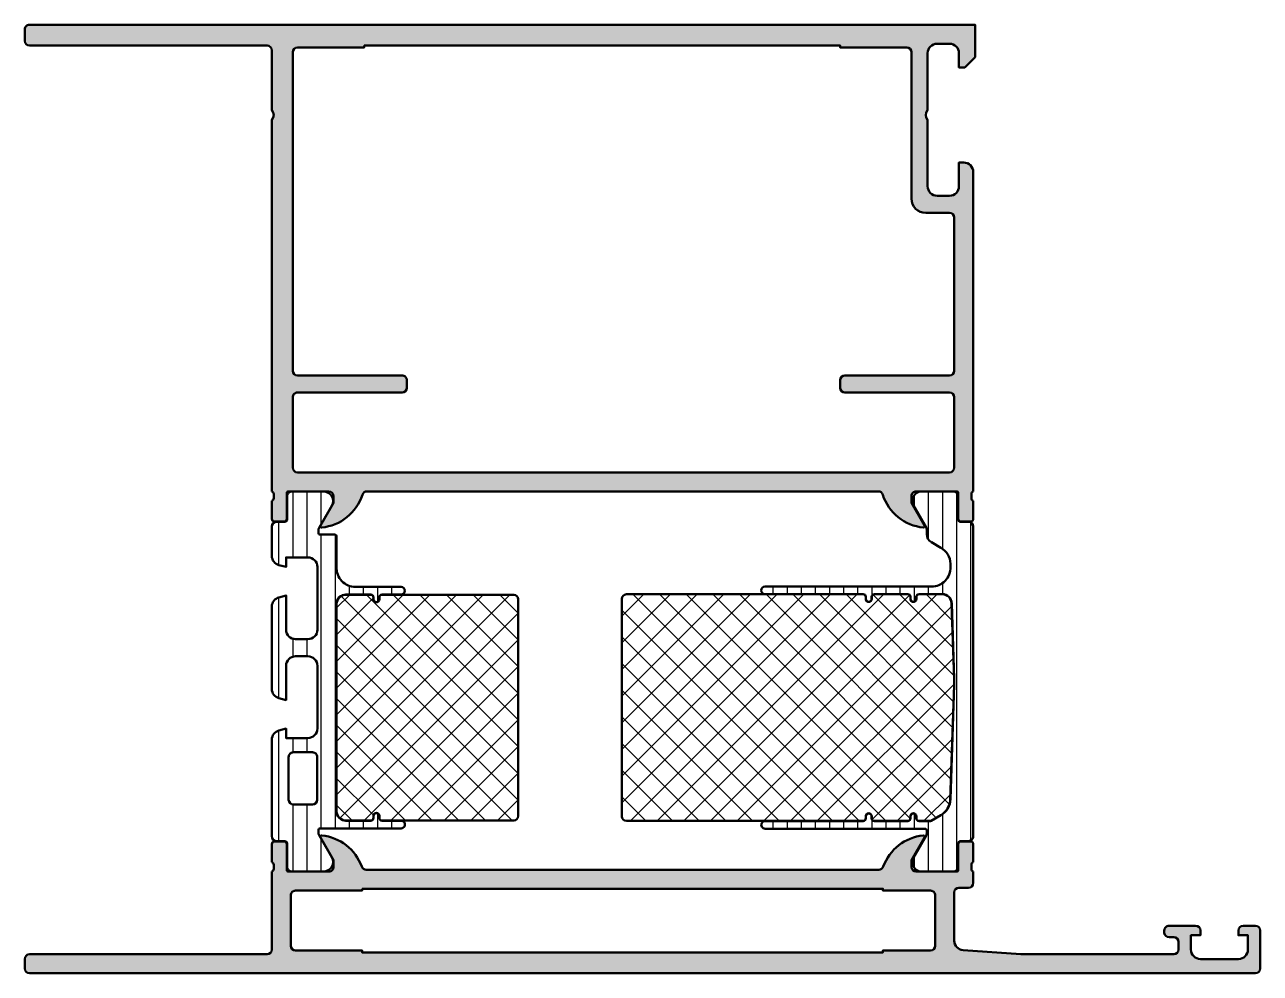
# Model space of a CAD drawing. Extents: x 0 to 130, y 0 to 100.
import ezdxf

# ---------------------------------------------------------------- set-up
doc = ezdxf.new("R2010")
doc.units = 0
for name, color, linetype, lineweight in [('0S-Alu contour', 7, 'Continuous', 50), ('0S-Alu hatch', 252, 'Continuous', 25), ('0S-Plastic contour', 254, 'Continuous', 50), ('0S-Plastic hatch', 253, 'Continuous', 25), ('0S-PT contour', 91, 'Continuous', 50), ('0S-PT hatch', 103, 'Continuous', 25)]:
    doc.layers.add(name, color=color, linetype=linetype, lineweight=lineweight)
pattern_1 = [(90, (0, 0), (-1.4859, 0), [])]
pattern_2 = [(135, (0, 0), (-1.403165018917055, -1.403165018917055), []), (225, (0, 0), (1.403165018917055, -1.403165018917055), [])]

# ---------------------------------------------------------------- blocks, each defined once
blk = doc.blocks.new('438720__6E49AAD1_812F_4431_8032_CE13B08789B0_')
at = {"layer": '0S-Alu hatch'}
h = blk.add_hatch(color=256, dxfattribs=at)
edge = h.paths.add_edge_path()
edge.add_arc((25.5, 97.1), 0.5, 0, 89.99999999999837)
edge.add_line((25.50000000000002, 97.60000000000001), (0.5, 97.60000000000001))
edge.add_ellipse((0.5, 98.10000000000002), major_axis=(-0.5, 0), ratio=1, start_angle=0, end_angle=90, ccw=False)
edge.add_line((0, 98.10000000000002), (0, 99.30000000000003))
edge.add_ellipse((0.4999999999999716, 99.29999999999998), major_axis=(-0.4999999999999716, 0), ratio=1, start_angle=269.9999999999935, end_angle=360, ccw=False)
edge.add_line((0.5000000000000285, 99.79999999999995), (100, 99.8))
edge.add_line((100, 99.8), (100, 96.4))
edge.add_line((100, 96.4), (98.9, 95.29999999999998))
edge.add_line((98.9, 95.29999999999998), (98.3, 95.29999999999998))
edge.add_line((98.3, 95.29999999999998), (98.3, 96.79999999999998))
edge.add_arc((97.3, 96.79999999999998), 1.000000000000003, 0, 90)
edge.add_line((97.3, 97.80000000000001), (96, 97.80000000000001))
edge.add_arc((96, 96.79999999999998), 1, 90, 180)
edge.add_line((95, 96.79999999999998), (95, 90.8))
edge.add_arc((95.525, 90.29999999999998), 0.724999999999999, 136.3971810272967, 223.6028189727033)
edge.add_line((95, 89.8), (95, 82.79999999999998))
edge.add_arc((96, 82.79999999999998), 1, 180, 270)
edge.add_line((96, 81.79999999999998), (97.3, 81.79999999999998))
edge.add_arc((97.3, 82.79999999999998), 1, 270, 360)
edge.add_line((98.3, 82.79999999999998), (98.3, 85.29999999999998))
edge.add_line((98.3, 85.29999999999998), (98.8, 85.29999999999998))
edge.add_ellipse((98.8, 84.29999999999998), major_axis=(-1, 0), ratio=1, start_angle=180, end_angle=270, ccw=False)
edge.add_line((99.8, 84.29999999999998), (99.8, 50.69999999999799))
edge.add_arc((99.87883644654246, 50.43247940800686), 0.2788950563253682, 106.419876419491, 181.1645893740978)
edge.add_line((99.59999900000147, 50.42681100000852), (99.59999900000147, 49.97321700000853))
edge.add_arc((99.87886709564464, 49.96755634053146), 0.2789255417371507, 178.8371299271119, 253.5754054446465)
edge.add_line((99.80000000000148, 49.70001300000852), (99.80000000000148, 47.82000200000001))
edge.add_ellipse((99.50000000000146, 47.82000200000001), major_axis=(-0.3000000000000078, 0), ratio=1, start_angle=90, end_angle=180, ccw=False)
edge.add_line((99.50000000000146, 47.520002), (98.5200256809587, 47.520002))
edge.add_ellipse((98.5200256809587, 47.82000200000001), major_axis=(-0.3000000000000043, 0), ratio=1, start_angle=0, end_angle=89.99999999999733, ccw=False)
edge.add_line((98.22002568095868, 47.820002), (98.22002568095868, 50.57999999999999))
edge.add_arc((98.10002568095764, 50.57999999999999), 0.1200000000010419, 0, 90)
edge.add_line((98.10002568095764, 50.70000000000104), (93.8, 50.70000000000102))
edge.add_arc((93.79999999999998, 50.20000000000102), 0.5, 89.99999999999837, 180)
edge.add_line((93.29999999999998, 50.20000000000102), (93.3, 49.50000000000102))
edge.add_line((93.3, 49.50000000000102), (94.68149545762235, 47.10717967697347))
edge.add_ellipse((94.5618802153517, 47.03811978464934), major_axis=(-0.1381197846482841, 0), ratio=1, start_angle=84.377422449204, end_angle=209.9999999999961, ccw=False)
edge.add_ellipse((95.03822324117381, 51.87660886184879), major_axis=(-4.999999999999929, 0), ratio=1, start_angle=17.74841635606981, end_angle=84.37742244920628, ccw=False)
edge.add_arc((89.80000000000146, 50.20000000000146), 0.4999999999985295, 17.74841635607268, 90.00000000000325)
edge.add_line((89.80000000000145, 50.69999999999999), (36.00000000000001, 50.69999999999978))
edge.add_arc((35.99999999999982, 50.20000000000041), 0.4999999999993677, 89.9999999999772, 162.2515836439081)
edge.add_ellipse((30.76177675882616, 51.87660886184838), major_axis=(-5.000000000000544, 0), ratio=1, start_angle=95.62257755079332, end_angle=162.2515836439298, ccw=False)
edge.add_ellipse((31.23811978464828, 47.0381197846483), major_axis=(-0.1381197846482827, 0), ratio=1, start_angle=-29.99999999999102, end_angle=95.6225775508019, ccw=False)
edge.add_line((31.11850454237762, 47.10717967697243), (32.5, 49.5))
edge.add_line((32.5, 49.5), (32.5, 50.20000000000001))
edge.add_arc((32, 50.2), 0.5, 0, 90)
edge.add_line((32, 50.7), (27.69997431904278, 50.7))
edge.add_arc((27.69997431904278, 50.57999999999999), 0.1199999999999974, 90, 180)
edge.add_line((27.57997431904278, 50.57999999999999), (27.57997431904278, 47.82000200000001))
edge.add_ellipse((27.27997431904277, 47.82000200000001), major_axis=(-0.3000000000000114, 0), ratio=1, start_angle=90, end_angle=180, ccw=False)
edge.add_line((27.27997431904277, 47.520002), (26.3, 47.520002))
edge.add_ellipse((26.3, 47.82000200000001), major_axis=(-0.3000000000000114, 0), ratio=1, start_angle=0, end_angle=90, ccw=False)
edge.add_line((25.99999999999999, 47.82000200000001), (25.99999999999999, 49.70001300000852))
edge.add_arc((25.92113290435682, 49.96755634053145), 0.2789255417371423, 286.4245945553538, 361.1628700728862)
edge.add_line((26.20000099999999, 49.97321700000851), (26.20000099999999, 50.42681100000853))
edge.add_arc((25.92116355345694, 50.43247940800688), 0.2788950563274373, 358.8354106259075, 433.5801235805125)
edge.add_line((25.99999999999996, 50.70000000000001), (26, 89.8))
edge.add_arc((25.47500000000001, 90.29999999999998), 0.7249999999999939, 316.3971810272959, 403.6028189727041)
edge.add_line((26, 90.8), (26, 97.1))
edge = h.paths.add_edge_path()
edge.add_line((35.69999999999999, 97.60000000000001), (35.69999999999999, 97.4))
edge.add_line((35.69999999999999, 97.4), (28.69999999999999, 97.40000000000003))
edge.add_arc((28.69999999999999, 96.90000000000003), 0.5, 90, 180)
edge.add_line((28.19999999999999, 96.90000000000003), (28.19999999999999, 63.4))
edge.add_arc((28.69999999999999, 63.40000000000001), 0.5, 180, 270)
edge.add_line((28.69999999999999, 62.90000000000001), (39.7, 62.89999999999999))
edge.add_ellipse((39.70000000000002, 62.40000000000001), major_axis=(-0.4999999999999858, 0), ratio=1, start_angle=180, end_angle=270.00000000000165, ccw=False)
edge.add_line((40.2, 62.40000000000001), (40.19999999999998, 61.60000000000001))
edge.add_ellipse((39.69999999999999, 61.60000000000001), major_axis=(-0.5, 0), ratio=1, start_angle=90, end_angle=180, ccw=False)
edge.add_line((39.69999999999999, 61.10000000000001), (28.7, 61.10000000000001))
edge.add_arc((28.69999999999999, 60.59999999999999), 0.5000000000000142, 89.99999999999837, 180)
edge.add_line((28.19999999999998, 60.59999999999999), (28.19999999999999, 53.2))
edge.add_arc((28.69999999999999, 53.20000000000001), 0.5, 180, 270)
edge.add_line((28.69999999999999, 52.70000000000001), (97.3, 52.69999999999998))
edge.add_arc((97.3, 53.19999999999997), 0.4999999999999929, 270, 360)
edge.add_line((97.79999999999998, 53.19999999999997), (97.80000000000001, 60.60000000000002))
edge.add_arc((97.3, 60.60000000000001), 0.5, 0, 90)
edge.add_line((97.3, 61.10000000000001), (86.3, 61.1))
edge.add_ellipse((86.3, 61.60000000000001), major_axis=(-0.5000000000000071, 0), ratio=1, start_angle=0, end_angle=90, ccw=False)
edge.add_line((85.80000000000001, 61.60000000000001), (85.8, 62.4))
edge.add_ellipse((86.3, 62.4), major_axis=(-0.5, 0), ratio=1, start_angle=270, end_angle=360, ccw=False)
edge.add_line((86.3, 62.9), (97.30000000000003, 62.9))
edge.add_arc((97.3, 63.39999999999999), 0.4999999999999929, 270.0000000000017, 360)
edge.add_line((97.79999999999998, 63.39999999999999), (97.80000000000001, 79.49999999999999))
edge.add_arc((97.3, 79.49999999999999), 0.5, 0, 90)
edge.add_line((97.3, 79.99999999999999), (94.79999999999998, 80))
edge.add_ellipse((94.80000000000003, 81.5), major_axis=(-1.5, 0), ratio=1, start_angle=0, end_angle=89.99999999999898, ccw=False)
edge.add_line((93.30000000000001, 81.5), (93.30000000000001, 96.90000000000003))
edge.add_arc((92.79999999999998, 96.90000000000003), 0.5000000000000071, 0, 90)
edge.add_line((92.79999999999998, 97.40000000000003), (85.80000000000001, 97.4))
edge.add_line((85.80000000000001, 97.4), (85.8, 97.60000000000001))
edge.add_line((85.8, 97.60000000000001), (35.69999999999999, 97.60000000000001))
at = {"layer": '0S-Alu contour', "color": 7}
for points in [[(0, 98.10000000000002), (0, 99.30000000000003)], [(0.5000000000000285, 99.79999999999995), (100, 99.8), (100, 96.4), (98.9, 95.29999999999998), (98.3, 95.29999999999998), (98.3, 96.79999999999998)], [(25.50000000000002, 97.60000000000001), (0.5, 97.60000000000001)], [(35.69999999999999, 97.60000000000001), (35.69999999999999, 97.4), (28.69999999999999, 97.40000000000003)], [(92.79999999999998, 97.40000000000003), (85.80000000000001, 97.4), (85.8, 97.60000000000001), (35.69999999999999, 97.60000000000001)], [(97.3, 97.80000000000001), (96, 97.80000000000001)], [(26, 90.8), (26, 97.1)], [(28.19999999999999, 96.90000000000003), (28.19999999999999, 63.4)], [(93.30000000000001, 81.5), (93.30000000000001, 96.90000000000003)], [(95, 96.79999999999998), (95, 90.8)], [(25.99999999999996, 50.70000000000001), (26, 89.8)], [(95, 89.8), (95, 82.79999999999998)], [(98.3, 82.79999999999998), (98.3, 85.29999999999998), (98.8, 85.29999999999998)], [(99.8, 84.29999999999998), (99.8, 50.69999999999799)], [(96, 81.79999999999998), (97.3, 81.79999999999998)], [(97.3, 79.99999999999999), (94.79999999999998, 80)], [(97.79999999999998, 63.39999999999999), (97.80000000000001, 79.49999999999999)], [(28.69999999999999, 62.90000000000001), (39.7, 62.89999999999999)], [(86.3, 62.9), (97.30000000000003, 62.9)], [(40.2, 62.40000000000001), (40.19999999999998, 61.60000000000001)], [(85.80000000000001, 61.60000000000001), (85.8, 62.4)], [(28.19999999999998, 60.59999999999999), (28.19999999999999, 53.2)], [(39.69999999999999, 61.10000000000001), (28.7, 61.10000000000001)], [(97.3, 61.10000000000001), (86.3, 61.1)], [(97.79999999999998, 53.19999999999997), (97.80000000000001, 60.60000000000002)], [(28.69999999999999, 52.70000000000001), (97.3, 52.69999999999998)], [(25.99999999999999, 47.82000200000001), (25.99999999999999, 49.70001300000852)], [(26.20000099999999, 49.97321700000851), (26.20000099999999, 50.42681100000853)], [(27.57997431904278, 50.57999999999999), (27.57997431904278, 47.82000200000001)], [(32, 50.7), (27.69997431904278, 50.7)], [(31.11850454237762, 47.10717967697243), (32.5, 49.5), (32.5, 50.20000000000001)], [(89.80000000000145, 50.69999999999999), (36.00000000000001, 50.69999999999978)], [(93.29999999999998, 50.20000000000102), (93.3, 49.50000000000102), (94.68149545762235, 47.10717967697347)], [(98.10002568095764, 50.70000000000104), (93.8, 50.70000000000102)], [(98.22002568095868, 47.820002), (98.22002568095868, 50.57999999999999)], [(99.59999900000147, 50.42681100000852), (99.59999900000147, 49.97321700000853)], [(99.80000000000148, 49.70001300000852), (99.80000000000148, 47.82000200000001)], [(27.27997431904277, 47.520002), (26.3, 47.520002)], [(99.50000000000146, 47.520002), (98.5200256809587, 47.520002)]]:
    blk.add_lwpolyline(points, dxfattribs=at)
at = {"layer": '0S-Alu contour', "color": 7, "extrusion": (0, 0, -1)}
for centre, radius, start, end in [((-0.4999999999999716, 99.29999999999998), 0.4999999999999716, 0, 90.00000000000651), ((-0.5, 98.10000000000002), 0.5, 270, 0), ((-98.8, 84.29999999999998), 1, 90, 180), ((-94.80000000000003, 81.5), 1.5, 270.0000000000011, 0), ((-39.70000000000002, 62.40000000000001), 0.4999999999999858, 89.99999999999837, 180), ((-86.3, 62.4), 0.5, 0, 90), ((-39.69999999999999, 61.60000000000001), 0.5, 180, 270), ((-86.3, 61.60000000000001), 0.5000000000000071, 270, 0), ((-30.76177675882616, 51.87660886184838), 5.000000000000544, 197.7484163560703, 264.3774224492067), ((-95.03822324117381, 51.87660886184879), 4.999999999999929, 275.6225775507937, 342.2515836439302), ((-26.3, 47.82000200000001), 0.3000000000000114, 270, 0), ((-27.27997431904277, 47.82000200000001), 0.3000000000000114, 180, 270), ((-31.23811978464828, 47.0381197846483), 0.1381197846482827, 264.3774224491981, 29.99999999999099), ((-94.5618802153517, 47.03811978464934), 0.1381197846482841, 150.0000000000039, 275.622577550796), ((-98.5200256809587, 47.82000200000001), 0.3000000000000043, 270.0000000000027, 0), ((-99.50000000000146, 47.82000200000001), 0.3000000000000078, 180, 270)]:
    blk.add_arc(centre, radius, start, end, dxfattribs=at)
at = {"layer": '0S-Alu contour', "color": 7}
for centre, radius, start, end in [((25.5, 97.1), 0.5, 0, 89.99999999999837), ((96, 96.79999999999998), 1, 90, 180), ((97.3, 96.79999999999998), 1.000000000000003, 0, 90), ((28.69999999999999, 96.90000000000003), 0.5, 90, 180), ((92.79999999999998, 96.90000000000003), 0.5000000000000071, 0, 90), ((25.47500000000001, 90.29999999999998), 0.7249999999999939, 316.3971810272959, 43.6028189727041), ((95.525, 90.29999999999998), 0.724999999999999, 136.3971810272967, 223.6028189727033), ((96, 82.79999999999998), 1, 180, 270), ((97.3, 82.79999999999998), 1, 270, 0), ((97.3, 79.49999999999999), 0.5, 0, 90), ((28.69999999999999, 63.40000000000001), 0.5, 180, 270), ((97.3, 63.39999999999999), 0.4999999999999929, 270.0000000000017, 0), ((28.69999999999999, 60.59999999999999), 0.5000000000000142, 89.99999999999837, 180), ((97.3, 60.60000000000001), 0.5, 0, 90), ((28.69999999999999, 53.20000000000001), 0.5, 180, 270), ((97.3, 53.19999999999997), 0.4999999999999929, 270, 0), ((25.92116355345694, 50.43247940800688), 0.2788950563274373, 358.8354106259075, 73.58012358051246), ((25.92113290435682, 49.96755634053145), 0.2789255417371423, 286.4245945553538, 1.162870072886224), ((27.69997431904278, 50.57999999999999), 0.1199999999999974, 90, 180), ((32, 50.2), 0.5, 0, 90), ((35.99999999999982, 50.20000000000041), 0.4999999999993677, 89.9999999999772, 162.2515836439081), ((89.80000000000146, 50.20000000000146), 0.4999999999985295, 17.74841635607268, 90.00000000000325), ((93.79999999999998, 50.20000000000102), 0.5, 89.99999999999837, 180), ((98.10002568095764, 50.57999999999999), 0.1200000000010419, 0, 90), ((99.87883644654246, 50.43247940800686), 0.2788950563253682, 106.419876419491, 181.1645893740978), ((99.87886709564464, 49.96755634053146), 0.2789255417371507, 178.8371299271119, 253.5754054446465)]:
    blk.add_arc(centre, radius, start, end, dxfattribs=at)
blk = doc.blocks.new('438260__E62A74D0_E7CB_4DF2_B206_AFF702204DF1_')
at = {"layer": '0S-Alu hatch'}
h = blk.add_hatch(color=256, dxfattribs=at)
edge = h.paths.add_edge_path()
edge.add_ellipse((0.4999999999999716, 1.500000000000044), major_axis=(-0.4999999999999716, 0), ratio=1, start_angle=270.00000000000324, end_angle=360, ccw=False)
edge.add_line((0.4999999999999432, 2.000000000000015), (25.5, 2.000000000000015))
edge.add_arc((25.49999999999999, 2.500000000000023), 0.500000000000008, 270.0000000000017, 360)
edge.add_line((26, 2.500000000000034), (26.00000000000003, 10.70000000000003))
edge.add_arc((25.92116355345698, 10.9675205919931), 0.2788950563273956, 286.4198764194961, 361.1645893741019)
edge.add_line((26.20000099999999, 10.9731889999915), (26.20000099999999, 11.42678299999149))
edge.add_arc((25.92113290435684, 11.43244365946854), 0.278925541737129, 358.8371299271154, 433.5754054446483)
edge.add_line((25.99999999999999, 11.69998699999146), (25.99999999999997, 13.57999800000001))
edge.add_ellipse((26.29999999999997, 13.57999799999999), major_axis=(-0.2999999999999971, 0), ratio=1, start_angle=269.99999999999727, end_angle=360, ccw=False)
edge.add_line((26.29999999999999, 13.87999799999999), (27.27997431904278, 13.87999799999999))
edge.add_ellipse((27.2799743190428, 13.57999799999999), major_axis=(-0.2999999999999989, 0), ratio=1, start_angle=180, end_angle=270.00000000000273, ccw=False)
edge.add_line((27.57997431904279, 13.57999800000001), (27.57997431904279, 10.81999999999998))
edge.add_arc((27.69997431904277, 10.81999999999998), 0.1199999999999761, 180, 269.9999999999932)
edge.add_line((27.69997431904275, 10.7), (31.99999999999997, 10.70000000000001))
edge.add_arc((32, 11.20000000000007), 0.5000000000000551, 269.9999999999968, 360)
edge.add_line((32.50000000000006, 11.20000000000004), (32.50000000000002, 11.9))
edge.add_line((32.50000000000002, 11.9), (31.11850454237765, 14.29282032302756))
edge.add_ellipse((31.23811978464829, 14.3618802153517), major_axis=(-0.1381197846482745, 0), ratio=1, start_angle=-95.62257755079628, end_angle=30.000000000001023, ccw=False)
edge.add_ellipse((30.76177675882624, 9.523391138152375), major_axis=(-4.99999999999979, 0), ratio=1, start_angle=199.9500996320586, end_angle=264.3774224492068, ccw=False)
edge.add_arc((35.93172252059527, 11.40000000000015), 0.5000000000001358, 199.950099632059, 270)
edge.add_line((35.93172252059527, 10.90000000000002), (89.86827747940472, 10.90000000000001))
edge.add_arc((89.86827747940465, 11.39999999999997), 0.4999999999999556, 270.0000000000098, 340.0499003679493)
edge.add_ellipse((95.03822324117374, 9.52339113815216), major_axis=(-5.000000000000032, 0), ratio=1, start_angle=275.62257755079276, end_angle=340.0499003679405, ccw=False)
edge.add_ellipse((94.5618802153517, 14.36188021535171), major_axis=(-0.1381197846482936, 0), ratio=1, start_angle=149.9999999999995, end_angle=275.6225775507955, ccw=False)
edge.add_line((94.68149545762235, 14.29282032302757), (93.3, 11.9))
edge.add_line((93.3, 11.9), (93.3, 11.20000000000002))
edge.add_arc((93.8, 11.20000000000001), 0.5000000000000071, 180, 269.9999999999968)
edge.add_line((93.79999999999998, 10.70000000000001), (98.10002568095724, 10.70000000000001))
edge.add_arc((98.10002568095724, 10.81999999999999), 0.1199999999999779, 270, 360)
edge.add_line((98.2200256809572, 10.81999999999999), (98.2200256809572, 13.57999799999999))
edge.add_ellipse((98.5200256809572, 13.57999799999999), major_axis=(-0.3000000000000043, 0), ratio=1, start_angle=269.99999999999727, end_angle=360, ccw=False)
edge.add_line((98.52002568095722, 13.87999799999999), (99.50000000000001, 13.87999799999999))
edge.add_ellipse((99.49999999999999, 13.57999799999999), major_axis=(-0.3000000000000024, 0), ratio=1, start_angle=180, end_angle=269.99999999999727, ccw=False)
edge.add_line((99.79999999999998, 13.57999799999999), (99.8, 11.69998699999149))
edge.add_arc((99.87886709564316, 11.43244365946854), 0.2789255417371508, 106.4245945553533, 181.1628700728859)
edge.add_line((99.599999, 11.42678299999149), (99.599999, 10.97318899999149))
edge.add_arc((99.87883644654305, 10.9675205919931), 0.2788950563274379, 178.8354106259015, 253.5801235805065)
edge.add_line((99.8, 10.69999999999998), (99.8, 9.500000000000007))
edge.add_ellipse((99.30000000000001, 9.500000000000004), major_axis=(-0.4999999999999894, 0), ratio=1, start_angle=90, end_angle=180, ccw=False)
edge.add_line((99.30000000000001, 9.000000000000014), (98.30000000000001, 9.000000000000014))
edge.add_arc((98.30000000000001, 8.500000000000025), 0.4999999999999894, 90, 180)
edge.add_line((97.80000000000001, 8.500000000000027), (97.80000000000001, 3.4311192034013))
edge.add_arc((98.80000000000003, 3.431119203401302), 1, 180, 265.9143832200247)
edge.add_line((98.7287529500121, 2.433660503570568), (104.8, 2.000000000000001))
edge.add_line((104.8, 2.000000000000001), (120.9, 1.999999999999998))
edge.add_arc((120.9, 2.499999999999998), 0.4999999999999996, 270, 360)
edge.add_line((121.4, 2.499999999999996), (121.4, 3.299999999999998))
edge.add_arc((120.9, 3.299999999999998), 0.5, 0, 90)
edge.add_line((120.9, 3.799999999999998), (120.4, 3.799999999999998))
edge.add_ellipse((120.4, 4.299999999999998), major_axis=(-0.5, 0), ratio=1, start_angle=0, end_angle=90, ccw=False)
edge.add_line((119.9, 4.299999999999999), (119.9, 4.5))
edge.add_ellipse((120.4, 4.500000000000003), major_axis=(-0.4999999999999965, 0), ratio=1, start_angle=269.9999999999984, end_angle=360, ccw=False)
edge.add_line((120.4, 5), (123.2, 4.999999999999999))
edge.add_ellipse((123.2, 4.5), major_axis=(-0.4999999999999992, 0), ratio=1, start_angle=180, end_angle=270, ccw=False)
edge.add_line((123.7, 4.5), (123.7, 3.999999999999999))
edge.add_line((123.7, 3.999999999999999), (122.7, 3.999999999999999))
edge.add_line((122.7, 3.999999999999999), (122.7, 2.499999999999997))
edge.add_arc((123.7, 2.499999999999999), 1, 180, 270)
edge.add_line((123.7, 1.499999999999999), (127.7, 1.499999999999999))
edge.add_arc((127.7, 2.499999999999999), 1, 270, 360)
edge.add_line((128.7, 2.499999999999999), (128.7, 3.999999999999998))
edge.add_line((128.7, 3.999999999999998), (127.7, 3.999999999999999))
edge.add_line((127.7, 3.999999999999999), (127.7, 4.499999999999999))
edge.add_ellipse((128.2, 4.499999999999999), major_axis=(-0.5000000000000018, 0), ratio=1, start_angle=270, end_angle=360, ccw=False)
edge.add_line((128.2, 5), (129.5, 5.000000000000001))
edge.add_ellipse((129.5, 4.499999999999999), major_axis=(-0.5000000000000027, 0), ratio=1, start_angle=180, end_angle=270, ccw=False)
edge.add_line((130, 4.499999999999999), (130, 0.5))
edge.add_ellipse((129.5, 0.5), major_axis=(-0.5, 0), ratio=1, start_angle=90, end_angle=180, ccw=False)
edge.add_line((129.5, 0), (0.5, 1.58e-14))
edge.add_ellipse((0.5, 0.5000000000000169), major_axis=(-0.5000000000000011, 0), ratio=1, start_angle=0, end_angle=90, ccw=False)
edge.add_line((0, 0.5000000000000309), (0, 1.50000000000003))
edge = h.paths.add_edge_path()
edge.add_line((35.5, 8.900000000000013), (35.50000000000003, 8.700000000000014))
edge.add_line((35.50000000000003, 8.700000000000014), (28.49999999999999, 8.700000000000014))
edge.add_arc((28.49999999999997, 8.199999999999992), 0.5000000000000214, 89.99999999999837, 180)
edge.add_line((27.99999999999994, 8.200000000000003), (28, 2.900000000000046))
edge.add_arc((28.50000000000001, 2.90000000000003), 0.5000000000000142, 180, 269.9999999999984)
edge.add_line((28.5, 2.400000000000016), (35.5, 2.400000000000015))
edge.add_line((35.5, 2.400000000000015), (35.5, 2.200000000000016))
edge.add_line((35.5, 2.200000000000016), (90.30000000000001, 2.200000000000016))
edge.add_line((90.30000000000001, 2.200000000000016), (90.29999999999998, 2.400000000000016))
edge.add_line((90.29999999999998, 2.400000000000016), (95.29999999999998, 2.400000000000016))
edge.add_arc((95.29999999999998, 2.900000000000022), 0.5000000000000058, 270, 360)
edge.add_line((95.79999999999998, 2.900000000000019), (95.80000000000001, 8.200000000000014))
edge.add_arc((95.30000000000001, 8.200000000000008), 0.5000000000000071, 0, 90.0000000000016)
edge.add_line((95.29999999999998, 8.700000000000015), (90.29999999999998, 8.700000000000014))
edge.add_line((90.29999999999998, 8.700000000000014), (90.29999999999998, 8.900000000000013))
edge.add_line((90.29999999999998, 8.900000000000013), (35.5, 8.900000000000013))
at = {"layer": '0S-Alu contour', "color": 7}
for points in [[(25.99999999999999, 11.69998699999146), (25.99999999999997, 13.57999800000001)], [(26.29999999999999, 13.87999799999999), (27.27997431904278, 13.87999799999999)], [(27.57997431904279, 13.57999800000001), (27.57997431904279, 10.81999999999998)], [(32.50000000000006, 11.20000000000004), (32.50000000000002, 11.9), (31.11850454237765, 14.29282032302756)], [(94.68149545762235, 14.29282032302757), (93.3, 11.9), (93.3, 11.20000000000002)], [(98.2200256809572, 10.81999999999999), (98.2200256809572, 13.57999799999999)], [(98.52002568095722, 13.87999799999999), (99.50000000000001, 13.87999799999999)], [(99.79999999999998, 13.57999799999999), (99.8, 11.69998699999149)], [(26, 2.500000000000034), (26.00000000000003, 10.70000000000003)], [(26.20000099999999, 10.9731889999915), (26.20000099999999, 11.42678299999149)], [(27.69997431904275, 10.7), (31.99999999999997, 10.70000000000001)], [(35.93172252059527, 10.90000000000002), (89.86827747940472, 10.90000000000001)], [(93.79999999999998, 10.70000000000001), (98.10002568095724, 10.70000000000001)], [(99.599999, 11.42678299999149), (99.599999, 10.97318899999149)], [(99.8, 10.69999999999998), (99.8, 9.500000000000007)], [(27.99999999999994, 8.200000000000003), (28, 2.900000000000046)], [(35.5, 8.900000000000013), (35.50000000000003, 8.700000000000014), (28.49999999999999, 8.700000000000014)], [(95.29999999999998, 8.700000000000015), (90.29999999999998, 8.700000000000014), (90.29999999999998, 8.900000000000013), (35.5, 8.900000000000013)], [(95.79999999999998, 2.900000000000019), (95.80000000000001, 8.200000000000014)], [(97.80000000000001, 8.500000000000027), (97.80000000000001, 3.4311192034013)], [(99.30000000000001, 9.000000000000014), (98.30000000000001, 9.000000000000014)], [(119.9, 4.299999999999999), (119.9, 4.5)], [(120.4, 5), (123.2, 4.999999999999999)], [(123.7, 4.5), (123.7, 3.999999999999999), (122.7, 3.999999999999999), (122.7, 2.499999999999997)], [(128.7, 2.499999999999999), (128.7, 3.999999999999998), (127.7, 3.999999999999999), (127.7, 4.499999999999999)], [(128.2, 5), (129.5, 5.000000000000001)], [(130, 4.499999999999999), (130, 0.5)], [(120.9, 3.799999999999998), (120.4, 3.799999999999998)], [(121.4, 2.499999999999996), (121.4, 3.299999999999998)], [(0, 0.5000000000000309), (0, 1.50000000000003)], [(0.4999999999999432, 2.000000000000015), (25.5, 2.000000000000015)], [(28.5, 2.400000000000016), (35.5, 2.400000000000015), (35.5, 2.200000000000016), (90.30000000000001, 2.200000000000016), (90.29999999999998, 2.400000000000016), (95.29999999999998, 2.400000000000016)], [(98.7287529500121, 2.433660503570568), (104.8, 2.000000000000001), (120.9, 1.999999999999998)], [(123.7, 1.499999999999999), (127.7, 1.499999999999999)], [(129.5, 0), (0.5, 1.58e-14)]]:
    blk.add_lwpolyline(points, dxfattribs=at)
at = {"layer": '0S-Alu contour', "color": 7, "extrusion": (0, 0, -1)}
for centre, radius, start, end in [((-31.23811978464829, 14.3618802153517), 0.1381197846482745, 329.999999999999, 95.6225775507963), ((-30.76177675882624, 9.523391138152375), 4.999999999999791, 95.6225775507932, 160.0499003679414), ((-95.03822324117374, 9.52339113815216), 5.000000000000032, 19.9500996320595, 84.37742244920723), ((-94.5618802153517, 14.36188021535171), 0.1381197846482936, 84.37742244920452, 210.0000000000005), ((-26.29999999999997, 13.57999799999999), 0.2999999999999971, 0, 90.00000000000273), ((-27.2799743190428, 13.57999799999999), 0.2999999999999989, 89.99999999999729, 180), ((-98.5200256809572, 13.57999799999999), 0.3000000000000043, 0, 90.00000000000273), ((-99.49999999999999, 13.57999799999999), 0.3000000000000025, 90.00000000000273, 180), ((-99.30000000000001, 9.500000000000004), 0.4999999999999894, 180, 270), ((-120.4, 4.500000000000003), 0.4999999999999965, 0, 90.0000000000016), ((-120.4, 4.299999999999998), 0.5, 270, 0), ((-123.2, 4.5), 0.4999999999999992, 90, 180), ((-128.2, 4.499999999999999), 0.5000000000000018, 0, 90), ((-129.5, 4.499999999999999), 0.5000000000000027, 90, 180), ((-0.4999999999999716, 1.500000000000044), 0.4999999999999716, 0, 89.99999999999675), ((-0.5, 0.5000000000000169), 0.5000000000000011, 270, 0), ((-129.5, 0.5), 0.5, 180, 270)]:
    blk.add_arc(centre, radius, start, end, dxfattribs=at)
at = {"layer": '0S-Alu contour', "color": 7}
for centre, radius, start, end in [((25.92113290435684, 11.43244365946854), 0.278925541737129, 358.8371299271154, 73.57540544464831), ((25.92116355345698, 10.9675205919931), 0.2788950563273956, 286.4198764194961, 1.164589374101931), ((27.69997431904277, 10.81999999999998), 0.1199999999999761, 180, 269.9999999999932), ((32, 11.20000000000007), 0.5000000000000551, 269.9999999999968, 0), ((35.93172252059527, 11.40000000000015), 0.5000000000001358, 199.950099632059, 270), ((89.86827747940465, 11.39999999999997), 0.4999999999999556, 270.0000000000098, 340.0499003679493), ((93.8, 11.20000000000001), 0.5000000000000071, 180, 269.9999999999968), ((98.10002568095724, 10.81999999999999), 0.1199999999999779, 270, 0), ((99.87883644654305, 10.9675205919931), 0.2788950563274379, 178.8354106259015, 253.5801235805065), ((99.87886709564316, 11.43244365946854), 0.2789255417371508, 106.4245945553533, 181.1628700728859), ((28.49999999999997, 8.199999999999992), 0.5000000000000214, 89.99999999999837, 180), ((95.30000000000001, 8.200000000000008), 0.5000000000000071, 0, 90.0000000000016), ((98.30000000000001, 8.500000000000025), 0.4999999999999894, 90, 180), ((28.50000000000001, 2.90000000000003), 0.5000000000000142, 180, 269.9999999999984), ((95.29999999999998, 2.900000000000022), 0.5000000000000058, 270, 0), ((98.80000000000003, 3.431119203401302), 1, 180, 265.9143832200247), ((120.9, 3.299999999999998), 0.5, 0, 90), ((25.49999999999999, 2.500000000000023), 0.500000000000008, 270.0000000000017, 0), ((120.9, 2.499999999999998), 0.4999999999999996, 270, 0), ((123.7, 2.499999999999999), 1, 180, 270), ((127.7, 2.499999999999999), 1, 270, 0)]:
    blk.add_arc(centre, radius, start, end, dxfattribs=at)
blk = doc.blocks.new('284257__BD6B4431_4747_45FA_B065_72973AF54574___D8678739_141C_4124_A7E1_03363423B06B_')
at = {"layer": '0S-Plastic hatch'}
h = blk.add_hatch(dxfattribs=at)
h.set_pattern_fill('ANSI31', color=256, scale=0.4680000000000001, angle=45, style=0)
h.set_pattern_definition(pattern_1)
edge = h.paths.add_edge_path()
edge.add_line((97.41106247369316, 42.75559952749445), (97.39999999999996, 43.09269102415574))
edge.add_arc((95.4009042560165, 43.03255612258072), 2.000000000000048, 1.722997710510562, 60.00000534461142)
edge.add_line((96.40090409444898, 44.7646070234307), (95.40000008078373, 45.34247909649656))
edge.add_ellipse((95.89999999999998, 46.20850454692146), major_axis=(-0.9999999999999598, 0), ratio=1, start_angle=0, end_angle=60.00000534460838, ccw=False)
edge.add_line((94.9, 46.20850454692147), (94.90000000000387, 46.68130657799197))
edge.add_arc((94.39999999988193, 46.68130657799212), 0.500000000121915, 0, 28.99999999997941)
edge.add_line((94.83730985355837, 46.92371138817424), (93.49999999999999, 49.24000000000012))
edge.add_line((93.49999999999999, 49.24000000000012), (93.49999999999999, 49.8900000000001))
edge.add_ellipse((94.29999999999997, 49.88999999999997), major_axis=(-0.7999999999999972, 0), ratio=1, start_angle=269.9999999999949, end_angle=360, ccw=False)
edge.add_line((94.30000000000005, 50.68999999999997), (97.69000061032914, 50.69000000000002))
edge.add_ellipse((97.69000061032915, 50.19000000000001), major_axis=(-0.5000000000000142, 0), ratio=1, start_angle=179.9920752627074, end_angle=270.00000000000165, ccw=False)
edge.add_line((98.19000060554657, 50.1899308436214), (98.18966867240577, 47.79005722290702))
edge.add_arc((98.48966866953614, 47.79001572907985), 0.2999999999999301, 179.9920752627072, 270.0000000000135)
edge.add_line((98.48966866953621, 47.49001572907993), (99.30000000000005, 47.49001572907991))
edge.add_ellipse((99.30000000000005, 46.99001572907994), major_axis=(-0.4999999999999645, 0), ratio=1, start_angle=180, end_angle=269.9999999999984, ccw=False)
edge.add_line((99.8, 46.99001572907991), (99.8, 14.40998427092))
edge.add_ellipse((99.29999999999998, 14.40998427092007), major_axis=(-0.5000000000000071, 0), ratio=1, start_angle=89.99999999998857, end_angle=180, ccw=False)
edge.add_line((99.29999999999988, 13.90998427092006), (98.48966866953621, 13.90998427092007))
edge.add_arc((98.48966866953624, 13.60998427092018), 0.2999999999998959, 90.00000000000543, 180.0079246230968)
edge.add_line((98.18966867240582, 13.60994277769079), (98.19000060076426, 11.21006915538234))
edge.add_ellipse((97.69000060554674, 11.21000000000005), major_axis=(-0.5000000000000027, 0), ratio=1, start_angle=90.00000000000648, end_angle=180.0079246230509, ccw=False)
edge.add_line((97.69000060554679, 10.71000000000005), (94.30000000000013, 10.70999999999999))
edge.add_ellipse((94.3000000000001, 11.51000000000004), major_axis=(-0.800000000000054, 0), ratio=1, start_angle=0, end_angle=90.00000000000102, ccw=False)
edge.add_line((93.50000000000004, 11.51000000000006), (93.50000000000004, 12.16000000000031))
edge.add_line((93.50000000000004, 12.16000000000031), (94.83730985350952, 14.47628861174149))
edge.add_arc((94.39999999949583, 14.71869342211108), 0.500000000507783, 330.9999999999673, 360)
edge.add_line((94.90000000000362, 14.71869342211082), (94.89999999999996, 15.01000000000016))
edge.add_arc((94.70000000000005, 15.01000000000015), 0.1999999999999247, 0, 90.00000000000406)
edge.add_line((94.70000000000005, 15.21000000000008), (77.90047367433242, 15.21000000000003))
edge.add_ellipse((77.90047367433247, 15.61000000000003), major_axis=(-0.3999999999999986, 0), ratio=1, start_angle=-90.00000000000807, end_angle=89.99999999999193, ccw=False)
edge.add_line((77.90047367433253, 16.01000000000003), (88.20047367433249, 16.0100000000001))
edge.add_arc((88.2004736743325, 16.31000000000009), 0.29999999999999, 269.9999999999973, 360)
edge.add_line((88.5004736743325, 16.31000000000013), (88.5004736743325, 16.51000000000013))
edge.add_ellipse((88.80047367433251, 16.5100000000001), major_axis=(-0.3000000000000114, 0), ratio=1, start_angle=180, end_angle=360, ccw=False)
edge.add_line((89.10047367433252, 16.51000000000006), (89.10047367433246, 16.31000000000021))
edge.add_arc((89.40047367433252, 16.31000000000013), 0.300000000000054, 180, 269.999999999981)
edge.add_line((89.40047367433242, 16.01000000000007), (92.90000068456241, 16.01000000000006))
edge.add_arc((92.90000068456241, 16.30999976147991), 0.299999761479846, 269.9999999999973, 360)
edge.add_line((93.20000044604225, 16.30999976147996), (93.20000044604225, 16.50999976147996))
edge.add_ellipse((93.50000044604226, 16.50999976147992), major_axis=(-0.3000000000000114, 0), ratio=1, start_angle=180, end_angle=360, ccw=False)
edge.add_line((93.80000044604228, 16.50999976147989), (93.80000044604223, 16.30999976148004))
edge.add_arc((94.10000020752211, 16.30999976147997), 0.2999997614798815, 180, 269.9999999999838)
edge.add_line((94.10000020752203, 16.01000000000009), (95.26410161520037, 16.01000000000009))
edge.add_arc((95.2641016152003, 16.20999999963147), 0.1999999996313804, 270.0000000000204, 300.00000000002)
edge.add_line((95.36410161501605, 16.03679491919385), (96.40090409830678, 16.63539298302524))
edge.add_arc((95.4009042637357, 18.36744387718721), 1.999999992277371, 299.9999946553869, 358.2770022894869)
edge.add_line((97.39999999999996, 18.3073089758443), (97.79461942996402, 30.33200236252829))
edge.add_arc((87.79999999999589, 30.65999999999968), 10.00000000000415, 358.1203748410089, 361.879625159001)
edge.add_line((97.79461942996396, 30.9879976374728), (97.53684507864595, 38.92279976374725))
edge.add_arc((96.53738313564946, 38.89000000000007), 1.000000000000094, 1.879625158993783, 89.99999999999675)
edge.add_line((96.53738313564952, 39.89000000000017), (94.09999999999994, 39.89000000000009))
edge.add_arc((94.09999999999997, 39.59000000000012), 0.2999999999999687, 90.00000000000273, 180)
edge.add_line((93.8, 39.59000000000012), (93.8, 39.39000000000009))
edge.add_ellipse((93.50000000000001, 39.39000000000008), major_axis=(-0.2999999999999829, 0), ratio=1, start_angle=0, end_angle=180, ccw=False)
edge.add_line((93.20000000000003, 39.39000000000007), (93.20000000000003, 39.59000000000003))
edge.add_arc((92.90000000000003, 39.59000000000008), 0.29999999999999, 0, 89.99999999999186)
edge.add_line((92.90000000000008, 39.89000000000007), (89.40047367433247, 39.89000000000009))
edge.add_arc((89.40047367433246, 39.5900000000001), 0.29999999999999, 89.99999999999729, 180)
edge.add_line((89.10047367433246, 39.59000000000013), (89.10047367433246, 39.3900000000001))
edge.add_ellipse((88.80047367433247, 39.39000000000009), major_axis=(-0.2999999999999829, 0), ratio=1, start_angle=0, end_angle=180, ccw=False)
edge.add_line((88.5004736743325, 39.39000000000009), (88.5004736743325, 39.59000000000005))
edge.add_arc((88.2004736743325, 39.5900000000001), 0.2999999999999971, 0, 89.99999999999186)
edge.add_line((88.20047367433254, 39.8900000000001), (77.90047367433247, 39.8900000000001))
edge.add_ellipse((77.90047367433245, 40.29000000000009), major_axis=(-0.3999999999999915, 0), ratio=1, start_angle=-89.99999999999591, end_angle=90.00000000000409, ccw=False)
edge.add_line((77.90047367433242, 40.69000000000008), (95.41213858770031, 40.68999999999997))
edge.add_arc((95.4121385877003, 42.69000000000002), 2.000000000000056, 270.0000000000004, 361.8796251589957)
at = {"layer": '0S-Plastic contour', "color": 7}
for points in [[(94.83730985355837, 46.92371138817424), (93.49999999999999, 49.24000000000012), (93.49999999999999, 49.8900000000001)], [(94.30000000000005, 50.68999999999997), (97.69000061032914, 50.69000000000002)], [(98.19000060554657, 50.1899308436214), (98.18966867240577, 47.79005722290702)], [(98.48966866953621, 47.49001572907993), (99.30000000000005, 47.49001572907991)], [(99.8, 46.99001572907991), (99.8, 14.40998427092)], [(94.9, 46.20850454692147), (94.90000000000387, 46.68130657799197)], [(96.40090409444898, 44.7646070234307), (95.40000008078373, 45.34247909649656)], [(97.41106247369316, 42.75559952749445), (97.39999999999996, 43.09269102415574)], [(77.90047367433242, 40.69000000000008), (95.41213858770031, 40.68999999999997)], [(88.20047367433254, 39.8900000000001), (77.90047367433247, 39.8900000000001)], [(88.5004736743325, 39.39000000000009), (88.5004736743325, 39.59000000000005)], [(89.10047367433246, 39.59000000000013), (89.10047367433246, 39.3900000000001)], [(92.90000000000008, 39.89000000000007), (89.40047367433247, 39.89000000000009)], [(93.20000000000003, 39.39000000000007), (93.20000000000003, 39.59000000000003)], [(93.8, 39.59000000000012), (93.8, 39.39000000000009)], [(96.53738313564952, 39.89000000000017), (94.09999999999994, 39.89000000000009)], [(97.79461942996396, 30.9879976374728), (97.53684507864595, 38.92279976374725)], [(97.39999999999996, 18.3073089758443), (97.79461942996402, 30.33200236252829)], [(77.90047367433253, 16.01000000000003), (88.20047367433249, 16.0100000000001)], [(88.5004736743325, 16.31000000000013), (88.5004736743325, 16.51000000000013)], [(89.10047367433252, 16.51000000000006), (89.10047367433246, 16.31000000000021)], [(89.40047367433242, 16.01000000000007), (92.90000068456241, 16.01000000000006)], [(93.20000044604225, 16.30999976147996), (93.20000044604225, 16.50999976147996)], [(93.80000044604228, 16.50999976147989), (93.80000044604223, 16.30999976148004)], [(94.10000020752203, 16.01000000000009), (95.26410161520037, 16.01000000000009)], [(95.36410161501605, 16.03679491919385), (96.40090409830678, 16.63539298302524)], [(94.70000000000005, 15.21000000000008), (77.90047367433242, 15.21000000000003)], [(93.50000000000004, 11.51000000000006), (93.50000000000004, 12.16000000000031), (94.83730985350952, 14.47628861174149)], [(94.90000000000362, 14.71869342211082), (94.89999999999996, 15.01000000000016)], [(98.18966867240582, 13.60994277769079), (98.19000060076426, 11.21006915538234)], [(99.29999999999988, 13.90998427092006), (98.48966866953621, 13.90998427092007)], [(97.69000060554679, 10.71000000000005), (94.30000000000013, 10.70999999999999)]]:
    blk.add_lwpolyline(points, dxfattribs=at)
at = {"layer": '0S-Plastic contour', "color": 7, "extrusion": (0, 0, -1)}
for centre, radius, start, end in [((-94.29999999999997, 49.88999999999997), 0.7999999999999972, 0, 90.00000000000509), ((-97.69000061032915, 50.19000000000001), 0.5000000000000142, 89.99999999999837, 180.0079247372927), ((-99.30000000000005, 46.99001572907994), 0.4999999999999645, 90.0000000000016, 180), ((-95.89999999999998, 46.20850454692146), 0.9999999999999598, 299.9999946553916, 0), ((-77.90047367433245, 40.29000000000009), 0.3999999999999915, 269.9999999999959, 89.99999999999594), ((-88.80047367433247, 39.39000000000009), 0.2999999999999829, 180, 0), ((-93.50000000000001, 39.39000000000008), 0.2999999999999829, 180, 0), ((-77.90047367433247, 15.61000000000003), 0.3999999999999986, 270.0000000000081, 90.00000000000813), ((-88.80047367433251, 16.5100000000001), 0.3000000000000114, 0, 180), ((-93.50000044604226, 16.50999976147992), 0.3000000000000114, 0, 180), ((-99.29999999999998, 14.40998427092007), 0.5000000000000071, 180, 270.0000000000114), ((-94.3000000000001, 11.51000000000004), 0.800000000000054, 269.999999999999, 0), ((-97.69000060554674, 11.21000000000005), 0.5000000000000027, 179.9920753769491, 269.9999999999935)]:
    blk.add_arc(centre, radius, start, end, dxfattribs=at)
at = {"layer": '0S-Plastic contour', "color": 7}
for centre, radius, start, end in [((94.39999999988193, 46.68130657799212), 0.500000000121915, 0, 28.99999999997941), ((98.48966866953614, 47.79001572907985), 0.2999999999999301, 179.9920752627072, 270.0000000000135), ((95.4009042560165, 43.03255612258072), 2.000000000000048, 1.722997710510562, 60.00000534461142), ((95.4121385877003, 42.69000000000002), 2.000000000000056, 270.0000000000004, 1.879625158995722), ((88.2004736743325, 39.5900000000001), 0.2999999999999971, 0, 89.99999999999186), ((89.40047367433246, 39.5900000000001), 0.29999999999999, 89.99999999999729, 180), ((92.90000000000003, 39.59000000000008), 0.29999999999999, 0, 89.99999999999186), ((94.09999999999997, 39.59000000000012), 0.2999999999999687, 90.00000000000273, 180), ((96.53738313564946, 38.89000000000007), 1.000000000000094, 1.879625158993783, 89.99999999999675), ((87.79999999999589, 30.65999999999968), 10.00000000000415, 358.1203748410089, 1.879625159000959), ((95.4009042637357, 18.36744387718721), 1.999999992277371, 299.9999946553869, 358.2770022894869), ((88.2004736743325, 16.31000000000009), 0.29999999999999, 269.9999999999973, 0), ((89.40047367433252, 16.31000000000013), 0.300000000000054, 180, 269.999999999981), ((92.90000068456241, 16.30999976147991), 0.299999761479846, 269.9999999999973, 0), ((94.10000020752211, 16.30999976147997), 0.2999997614798815, 180, 269.9999999999838), ((95.2641016152003, 16.20999999963147), 0.1999999996313804, 270.0000000000204, 300.00000000002), ((94.70000000000005, 15.01000000000015), 0.1999999999999247, 0, 90.00000000000406), ((94.39999999949583, 14.71869342211108), 0.500000000507783, 330.9999999999673, 0), ((98.48966866953624, 13.60998427092018), 0.2999999999998959, 90.00000000000543, 180.0079246230968)]:
    blk.add_arc(centre, radius, start, end, dxfattribs=at)
blk = doc.blocks.new('439530__B38CBA1D_2FDD_4F0C_8E97_18C625E2D673_')
at = {"layer": '0S-PT hatch'}
h = blk.add_hatch(dxfattribs=at)
h.set_pattern_fill('ANSI37', color=256, scale=0.625, angle=90, style=0)
h.set_pattern_definition(pattern_2)
edge = h.paths.add_edge_path()
edge.add_arc((88.2004736743325, 39.5900000000001), 0.279999999999994, 0, 90)
edge.add_line((88.2004736743325, 39.8700000000001), (63.3000004818055, 39.8700000000001))
edge.add_arc((63.3000004818055, 39.39000000000009), 0.480000000000004, 90, 180)
edge.add_line((62.82000048180549, 39.3900000000001), (62.82000048180549, 16.51000000000003))
edge.add_arc((63.3000004818055, 16.51000000000003), 0.480000000000004, 180, 270)
edge.add_line((63.3000004818055, 16.03000000000002), (88.2004736743325, 16.03000000000004))
edge.add_arc((88.2004736743325, 16.31000000000003), 0.2799999999999869, 270, 360)
edge.add_line((88.48047367433252, 16.31000000000013), (88.48047367433252, 16.51000000000013))
edge.add_ellipse((88.80047367433251, 16.51000000000011), major_axis=(-0.3200000000000145, 0), ratio=1, start_angle=180, end_angle=360, ccw=False)
edge.add_line((89.12047367433252, 16.51000000000008), (89.12047367433244, 16.31000000000021))
edge.add_arc((89.40047367433252, 16.31000000000009), 0.2800000000000509, 180, 270)
edge.add_line((89.40047367433252, 16.03000000000004), (92.90000068456241, 16.03000000000003))
edge.add_arc((92.90000068456241, 16.30999976147988), 0.2799997614798464, 270.0000000000029, 360)
edge.add_line((93.18000044604226, 16.30999976147996), (93.18000044604227, 16.50999976147996))
edge.add_ellipse((93.50000044604226, 16.50999976147993), major_axis=(-0.3200000000000145, 0), ratio=1, start_angle=180, end_angle=360, ccw=False)
edge.add_line((93.82000044604229, 16.50999976147991), (93.82000044604223, 16.30999976148003))
edge.add_arc((94.10000020752211, 16.30999976147991), 0.2799997614798855, 180, 269.9999999999971)
edge.add_line((94.10000020752211, 16.03000000000003), (95.2641016152003, 16.03000000000003))
edge.add_arc((95.26410161426708, 16.21000000311385), 0.1800000031138218, 270.0000002970508, 300.000000297073)
edge.add_line((95.35410161663225, 16.05411542820264), (96.39090409992247, 16.65271349203374))
edge.add_arc((95.4009042637357, 18.36744387718722), 1.979999992277371, 299.999994655387, 357.9629583318725)
edge.add_line((97.37965300625511, 18.29706360014646), (97.77463019110408, 30.33265835780323))
edge.add_arc((87.8001017937194, 30.65999998317731), 9.979898260500265, 358.120355769032, 361.8417314755153)
edge.add_line((97.77484461015712, 30.98074136787903), (97.51685583978602, 38.9221437684723))
edge.add_arc((96.53738313564946, 38.89), 0.9800000000001038, 1.879625158997662, 89.99999999999918)
edge.add_line((96.53738313564948, 39.87000000000011), (94.09999999999997, 39.8700000000001))
edge.add_arc((94.09999999999997, 39.59000000000012), 0.2799999999999727, 90, 180)
edge.add_line((93.82, 39.59000000000012), (93.82, 39.39000000000009))
edge.add_ellipse((93.50000000000001, 39.39000000000008), major_axis=(-0.3199999999999861, 0), ratio=1, start_angle=0, end_angle=180, ccw=False)
edge.add_line((93.18000000000004, 39.39000000000007), (93.18000000000004, 39.59000000000004))
edge.add_arc((92.90000000000003, 39.59000000000011), 0.2799999999999869, 0, 90)
edge.add_line((92.90000000000003, 39.8700000000001), (89.40047367433246, 39.8700000000001))
edge.add_arc((89.40047367433246, 39.59000000000011), 0.2799999999999869, 90, 180)
edge.add_line((89.12047367433244, 39.59000000000013), (89.12047367433244, 39.3900000000001))
edge.add_ellipse((88.80047367433247, 39.39000000000009), major_axis=(-0.3199999999999861, 0), ratio=1, start_angle=0, end_angle=180, ccw=False)
edge.add_line((88.48047367433252, 39.39000000000009), (88.48047367433252, 39.59000000000005))
at = {"layer": '0S-PT contour', "color": 7}
for points in [[(62.82000048180549, 39.3900000000001), (62.82000048180549, 16.51000000000003)], [(88.2004736743325, 39.8700000000001), (63.3000004818055, 39.8700000000001)], [(88.48047367433252, 39.39000000000009), (88.48047367433252, 39.59000000000005)], [(89.12047367433244, 39.59000000000013), (89.12047367433244, 39.3900000000001)], [(92.90000000000003, 39.8700000000001), (89.40047367433246, 39.8700000000001)], [(93.18000000000004, 39.39000000000007), (93.18000000000004, 39.59000000000004)], [(93.82, 39.59000000000012), (93.82, 39.39000000000009)], [(96.53738313564948, 39.87000000000011), (94.09999999999997, 39.8700000000001)], [(97.77484461015712, 30.98074136787903), (97.51685583978602, 38.9221437684723)], [(97.37965300625511, 18.29706360014646), (97.77463019110408, 30.33265835780323)], [(63.3000004818055, 16.03000000000002), (88.2004736743325, 16.03000000000004)], [(88.48047367433252, 16.31000000000013), (88.48047367433252, 16.51000000000013)], [(89.12047367433252, 16.51000000000008), (89.12047367433244, 16.31000000000021)], [(89.40047367433252, 16.03000000000004), (92.90000068456241, 16.03000000000003)], [(93.18000044604226, 16.30999976147996), (93.18000044604227, 16.50999976147996)], [(93.82000044604229, 16.50999976147991), (93.82000044604223, 16.30999976148003)], [(94.10000020752211, 16.03000000000003), (95.2641016152003, 16.03000000000003)], [(95.35410161663225, 16.05411542820264), (96.39090409992247, 16.65271349203374)]]:
    blk.add_lwpolyline(points, dxfattribs=at)
for centre, radius, start, end in [((63.3000004818055, 39.39000000000009), 0.480000000000004, 90, 180), ((88.2004736743325, 39.5900000000001), 0.279999999999994, 0, 90), ((89.40047367433246, 39.59000000000011), 0.2799999999999869, 90, 180), ((92.90000000000003, 39.59000000000011), 0.2799999999999869, 0, 90), ((94.09999999999997, 39.59000000000012), 0.2799999999999727, 90, 180), ((96.53738313564946, 38.89), 0.9800000000001038, 1.879625158997662, 89.99999999999918), ((87.8001017937194, 30.65999998317731), 9.979898260500265, 358.120355769032, 1.841731475515297), ((95.4009042637357, 18.36744387718722), 1.979999992277371, 299.999994655387, 357.9629583318725), ((63.3000004818055, 16.51000000000003), 0.480000000000004, 180, 270), ((88.2004736743325, 16.31000000000003), 0.2799999999999869, 270, 0), ((89.40047367433252, 16.31000000000009), 0.2800000000000509, 180, 270), ((92.90000068456241, 16.30999976147988), 0.2799997614798464, 270.0000000000029, 0), ((94.10000020752211, 16.30999976147991), 0.2799997614798855, 180, 269.9999999999971), ((95.26410161426708, 16.21000000311385), 0.1800000031138218, 270.0000002970508, 300.000000297073)]:
    blk.add_arc(centre, radius, start, end, dxfattribs=at)
at = {"layer": '0S-PT contour', "color": 7, "extrusion": (0, 0, -1)}
for centre, radius, start, end in [((-88.80047367433247, 39.39000000000009), 0.3199999999999861, 180, 0), ((-93.50000000000001, 39.39000000000008), 0.3199999999999861, 180, 0), ((-88.80047367433251, 16.51000000000011), 0.3200000000000145, 0, 180), ((-93.50000044604226, 16.50999976147993), 0.3200000000000145, 0, 180)]:
    blk.add_arc(centre, radius, start, end, dxfattribs=at)
blk = doc.blocks.new('284257__1D3D4570_CF95_456E_8992_7035D6761618___D5628C0E_8EA1_4F81_AA98_D1FCAB77C865_')
at = {"layer": '0S-Plastic hatch'}
h = blk.add_hatch(dxfattribs=at)
h.set_pattern_fill('ANSI31', color=256, scale=0.4680000000000001, angle=45, style=0)
h.set_pattern_definition(pattern_1)
edge = h.paths.add_edge_path()
edge.add_line((26.74095921340987, 39.54727696964306), (27.49993901077337, 39.75027989933032))
edge.add_line((27.49993901077337, 39.75027989933032), (27.49993901077366, 36.15027989933746))
edge.add_arc((28.50007618974189, 36.15041708073968), 1.000137188376308, 180.0078588372284, 269.9932336118363)
edge.add_line((28.49995807778888, 35.15027989933763), (29.79996572012496, 35.15027989933763))
edge.add_arc((29.7998556998959, 36.15038915102483), 1.000109257738763, 270.0063030061466, 359.9932598634653)
edge.add_line((30.79996495071461, 36.15027150059711), (30.7999649507145, 42.75027989933049))
edge.add_arc((29.79984730016724, 42.75016224791457), 1.000117657467366, 0.0067401365346983, 89.99369699385863)
edge.add_line((29.79995732132025, 43.75027989933032), (27.49993901077366, 43.75027989933033))
edge.add_line((27.49993901077366, 43.75027989933033), (27.49996189895691, 42.75027989933044))
edge.add_line((27.49996189895691, 42.75027989933044), (26.74095921341015, 42.95322179386157))
edge.add_ellipse((27.00107350509695, 43.91995107328201), major_axis=(-1.001111854104478, 0), ratio=1, start_angle=0.040326431516689354, end_angle=74.9402975235069, ccw=False)
edge.add_line((25.99996189895549, 43.91924646177937), (25.99996189895549, 46.98996489895546))
edge.add_ellipse((26.5, 46.98996489895546), major_axis=(-0.5000381010445097, 0), ratio=1, start_angle=270, end_angle=360, ccw=False)
edge.add_line((26.5, 47.49000299999997), (27.32033267325758, 47.49000299999997))
edge.add_arc((27.32033267325753, 47.79000299999998), 0.3000000000000114, 270.0000000000108, 360)
edge.add_line((27.62033267325754, 47.79000299999998), (27.61999804395126, 50.19000138293622))
edge.add_ellipse((28.11999402139006, 50.19000402256122), major_axis=(-0.499995977445768, 0), ratio=1, start_angle=-90.0003024811964, end_angle=0.0003024817733034979, ccw=False)
edge.add_line((28.11999666101522, 50.69000000000002), (31.43515934783162, 50.69000000000002))
edge.add_ellipse((31.44703679091148, 49.69007053931508), major_axis=(-0.9999999999999012, 0), ratio=1, start_angle=150.0000034006488, end_angle=270.68054336164613, ccw=False)
edge.add_line((32.3130622243721, 49.19007059071591), (30.96698728326969, 46.85860008235883))
edge.add_arc((31.40000000000005, 46.60860010805929), 0.4999999999999749, 150.0000034006565, 180)
edge.add_line((30.90000000000008, 46.60860010805937), (30.90000349767237, 46.34999996007898))
edge.add_arc((31.10000349767219, 46.3499999600787), 0.1999999999998181, 180, 269.9999999999349)
edge.add_line((31.10000349767196, 46.14999996007888), (32.64996189895575, 46.14999996007904))
edge.add_ellipse((32.64996189895574, 45.99999996007904), major_axis=(-0.1499999999999915, 0), ratio=1, start_angle=180, end_angle=269.99999999999454, ccw=False)
edge.add_line((32.79996189895573, 45.99999996007903), (32.7999618989555, 42.72997289329786))
edge.add_arc((34.79836185536665, 42.64998780583801), 2.00000000000001, 177.7079847789673, 269.9999999999988)
edge.add_line((34.79836185536661, 40.649987805838), (39.59995772363342, 40.64998780583755))
edge.add_ellipse((39.59995772363342, 40.24999390935316), major_axis=(-0.3999938964843821, 0), ratio=1, start_angle=90, end_angle=270, ccw=False)
edge.add_line((39.59995772363342, 39.85000001286879), (37.59995467187585, 39.85000001286817))
edge.add_arc((37.59995467187585, 39.55000001286821), 0.2999999999999545, 90, 180)
edge.add_line((37.2999546718759, 39.55000001286821), (37.29995467187578, 39.35000001286566))
edge.add_ellipse((36.9999592495125, 39.35000001286558), major_axis=(-0.2999954223632812, 0), ratio=1, start_angle=0, end_angle=180, ccw=False)
edge.add_line((36.69996382714922, 39.3500000128655), (36.69996382714911, 39.55000001286804))
edge.add_arc((36.39996382714904, 39.55000001286809), 0.3000000000000682, 0, 90)
edge.add_line((36.39996382714904, 39.85000001286816), (33.80000004367017, 39.85000001286907))
edge.add_arc((33.80000004367014, 38.85000001286893), 1.000000000000135, 89.99999999999837, 180)
edge.add_line((32.80000004367, 38.85000001286902), (32.8000000436684, 17.04998780583797))
edge.add_arc((33.80000004366852, 17.04998780583791), 1.000000000000113, 180, 270.0000000000098)
edge.add_line((33.80000004366869, 16.0499878058378), (36.39996382714898, 16.04998780583774))
edge.add_arc((36.39996382714904, 16.34998780583792), 0.3000000000001819, 269.9999999999891, 360)
edge.add_line((36.69996382714922, 16.34998780583792), (36.69996382714911, 16.54998780584041))
edge.add_ellipse((36.99995924951244, 16.54998780584044), major_axis=(-0.2999954223633381, 0), ratio=1, start_angle=180, end_angle=360, ccw=False)
edge.add_line((37.29995467187578, 16.54998780584048), (37.29995467187578, 16.34998780583792))
edge.add_arc((37.59995467187591, 16.34998780583792), 0.300000000000125, 180, 269.9999999999891)
edge.add_line((37.59995467187585, 16.0499878058378), (39.59995772363348, 16.0499878058378))
edge.add_ellipse((39.59995772363345, 15.64999390935343), major_axis=(-0.399993896484375, 0), ratio=1, start_angle=89.99999999999591, end_angle=269.9999999999959, ccw=False)
edge.add_line((39.59995772363342, 15.25000001286905), (31.10000000000004, 15.25000001286894))
edge.add_arc((31.10000000000004, 15.05000001286893), 0.2000000000000046, 90, 180)
edge.add_line((30.90000000000003, 15.0500000128689), (30.90000000000008, 14.7913998919406))
edge.add_arc((31.40000000000004, 14.79139989194068), 0.4999999999999574, 180, 209.9999965993434)
edge.add_line((30.96698728326969, 14.54139991764115), (32.31306222437198, 12.20992940928408))
edge.add_ellipse((31.44703679091139, 11.70992946068495), major_axis=(-0.9999999999998701, 0), ratio=1, start_angle=89.31945663835302, end_angle=209.9999965993502, ccw=False)
edge.add_line((31.4351593478315, 10.71000000000003), (28.11999666101534, 10.71000000000003))
edge.add_ellipse((28.11999402139017, 11.20999597743872), major_axis=(-0.4999959774456543, 0), ratio=1, start_angle=-0.0003024817733034979, end_angle=90.00030248119651, ccw=False)
edge.add_line((27.61999804395149, 11.20999861706371), (27.62033267325765, 13.60999700000001))
edge.add_arc((27.32033267325758, 13.60999699999996), 0.3000000000000682, 0, 90)
edge.add_line((27.32033267325758, 13.90999700000002), (26.50000005859713, 13.90999701287164))
edge.add_ellipse((26.50000005859709, 14.40999701287173), major_axis=(-0.5000000000000906, 0), ratio=1, start_angle=1.2194326814096712e-05, end_angle=90.00000000000318, ccw=False)
edge.add_line((26.00000005859701, 14.40999690624123), (26.00000000994234, 24.58101912852668))
edge.add_ellipse((27.00116168274067, 24.58022913144578), major_axis=(-1.001161984483901, 0), ratio=1, start_angle=285.062799927394, end_angle=359.9547890311816, ccw=False)
edge.add_line((26.74098210159329, 25.54699275546651), (27.49996189895674, 25.74999568515368))
edge.add_line((27.49996189895674, 25.74999568515368), (27.49993901077349, 24.74999568515368))
edge.add_line((27.49993901077349, 24.74999568515368), (29.79995732132025, 24.74999568515379))
edge.add_arc((29.79984730050303, 25.75011028447322), 1.000114605371024, 270.0063030061395, 359.9932598633572)
edge.add_line((30.79996189895397, 25.74999263341634), (30.79996495071473, 32.35029440486361))
edge.add_arc((29.79985569989593, 32.3501767544358), 1.00010925773885, 0.0067401366428458, 89.9936969938615)
edge.add_line((29.79996572012485, 33.35028600612309), (28.49995807778916, 33.35028600612308))
edge.add_arc((28.50007618974206, 32.35014882472086), 1.000137188376476, 90.00676638815717, 179.9921411627716)
edge.add_line((27.49993901077366, 32.35028600612331), (27.49993901077332, 28.75029213900062))
edge.add_line((27.49993901077332, 28.75029213900062), (26.74098210159386, 28.95322179386158))
edge.add_ellipse((27.00110710594783, 29.91999088750824), major_axis=(-1.001153084358503, 0), ratio=1, start_angle=0.040326431516689354, end_angle=74.940297523521, ccw=False)
edge.add_line((25.99995426956255, 29.9192862469864), (25.99995426956261, 38.58127355167418))
edge.add_ellipse((27.00114681860393, 38.58048353022949), major_axis=(-1.001192860736501, 0), ratio=1, start_angle=285.06279992739553, end_angle=359.95478903119766, ccw=False)
edge = h.paths.add_edge_path()
edge.add_arc((30.26817536364919, 22.75472401122474), 0.4999999999999432, 0, 90.00000000000651)
edge.add_line((30.26817536364914, 23.25472401122469), (28.26817476833733, 23.25472401122469))
edge.add_arc((28.26817476833732, 22.75472401122469), 0.5000000000000071, 89.99999999999837, 180.0000430627042)
edge.add_line((27.76817476833745, 22.75472363546082), (27.76817852597654, 18.25472363546093))
edge.add_arc((28.26817852597637, 18.25472401122478), 0.4999999999999706, 180.0000430542398, 269.9999999999935)
edge.add_line((28.26817852597631, 17.75472401122481), (30.26817536364914, 17.75472401122481))
edge.add_arc((30.26817536364914, 18.2547240112248), 0.4999999999999965, 270, 360)
edge.add_line((30.76817536364913, 18.25472401122481), (30.76817536364913, 22.75472401122481))
at = {"layer": '0S-Alu contour', "color": 7}
for points in [[(27.76817476833745, 22.75472363546082), (27.76817852597654, 18.25472363546093)], [(30.26817536364914, 23.25472401122469), (28.26817476833733, 23.25472401122469)], [(30.76817536364913, 18.25472401122481), (30.76817536364913, 22.75472401122481)], [(28.26817852597631, 17.75472401122481), (30.26817536364914, 17.75472401122481)]]:
    blk.add_lwpolyline(points, dxfattribs=at)
for centre, radius, start, end in [((28.26817476833732, 22.75472401122469), 0.5000000000000071, 89.99999999999837, 180.0000430627042), ((30.26817536364919, 22.75472401122474), 0.4999999999999432, 0, 90.00000000000651), ((28.26817852597637, 18.25472401122478), 0.4999999999999706, 180.0000430542398, 269.9999999999935), ((30.26817536364914, 18.2547240112248), 0.4999999999999965, 270, 0)]:
    blk.add_arc(centre, radius, start, end, dxfattribs=at)
at = {"layer": '0S-Plastic contour', "color": 7}
for points in [[(27.62033267325754, 47.79000299999998), (27.61999804395126, 50.19000138293622)], [(28.11999666101522, 50.69000000000002), (31.43515934783162, 50.69000000000002)], [(32.3130622243721, 49.19007059071591), (30.96698728326969, 46.85860008235883)], [(25.99996189895549, 43.91924646177937), (25.99996189895549, 46.98996489895546)], [(26.5, 47.49000299999997), (27.32033267325758, 47.49000299999997)], [(30.90000000000008, 46.60860010805937), (30.90000349767237, 46.34999996007898)], [(31.10000349767196, 46.14999996007888), (32.64996189895575, 46.14999996007904)], [(32.79996189895573, 45.99999996007903), (32.7999618989555, 42.72997289329786)], [(29.79995732132025, 43.75027989933032), (27.49993901077366, 43.75027989933033), (27.49996189895691, 42.75027989933044), (26.74095921341015, 42.95322179386157)], [(30.79996495071461, 36.15027150059711), (30.7999649507145, 42.75027989933049)], [(34.79836185536661, 40.649987805838), (39.59995772363342, 40.64998780583755)], [(26.74095921340987, 39.54727696964306), (27.49993901077337, 39.75027989933032), (27.49993901077366, 36.15027989933746)], [(36.39996382714904, 39.85000001286816), (33.80000004367017, 39.85000001286907)], [(36.69996382714922, 39.3500000128655), (36.69996382714911, 39.55000001286804)], [(37.2999546718759, 39.55000001286821), (37.29995467187578, 39.35000001286566)], [(39.59995772363342, 39.85000001286879), (37.59995467187585, 39.85000001286817)], [(25.99995426956255, 29.9192862469864), (25.99995426956261, 38.58127355167418)], [(32.80000004367, 38.85000001286902), (32.8000000436684, 17.04998780583797)], [(28.49995807778888, 35.15027989933763), (29.79996572012496, 35.15027989933763)], [(29.79996572012485, 33.35028600612309), (28.49995807778916, 33.35028600612308)], [(27.49993901077366, 32.35028600612331), (27.49993901077332, 28.75029213900062), (26.74098210159386, 28.95322179386158)], [(30.79996189895397, 25.74999263341634), (30.79996495071473, 32.35029440486361)], [(26.74098210159329, 25.54699275546651), (27.49996189895674, 25.74999568515368), (27.49993901077349, 24.74999568515368), (29.79995732132025, 24.74999568515379)], [(26.00000005859701, 14.40999690624123), (26.00000000994234, 24.58101912852668)], [(33.80000004366869, 16.0499878058378), (36.39996382714898, 16.04998780583774)], [(36.69996382714922, 16.34998780583792), (36.69996382714911, 16.54998780584041)], [(37.29995467187578, 16.54998780584048), (37.29995467187578, 16.34998780583792)], [(37.59995467187585, 16.0499878058378), (39.59995772363348, 16.0499878058378)], [(30.90000000000003, 15.0500000128689), (30.90000000000008, 14.7913998919406)], [(30.96698728326969, 14.54139991764115), (32.31306222437198, 12.20992940928408)], [(39.59995772363342, 15.25000001286905), (31.10000000000004, 15.25000001286894)], [(27.32033267325758, 13.90999700000002), (26.50000005859713, 13.90999701287164)], [(27.61999804395149, 11.20999861706371), (27.62033267325765, 13.60999700000001)], [(31.4351593478315, 10.71000000000003), (28.11999666101534, 10.71000000000003)]]:
    blk.add_lwpolyline(points, dxfattribs=at)
at = {"layer": '0S-Plastic contour', "color": 7, "extrusion": (0, 0, -1)}
for centre, radius, start, end in [((-28.11999402139006, 50.19000402256122), 0.499995977445768, 359.9996975182267, 90.00030248119644), ((-31.44703679091148, 49.69007053931508), 0.9999999999999012, 89.31945663835387, 209.9999965993513), ((-26.5, 46.98996489895546), 0.5000381010445097, 0, 90), ((-32.64996189895574, 45.99999996007904), 0.1499999999999915, 90.00000000000543, 180), ((-27.00107350509695, 43.91995107328201), 1.001111854104478, 285.0597024764931, 359.9596735684833), ((-39.59995772363342, 40.24999390935316), 0.3999938964843821, 90, 270), ((-27.00114681860393, 38.58048353022949), 1.001192860736501, 0.0452109688023067, 74.93720007260444), ((-36.9999592495125, 39.35000001286558), 0.2999954223632812, 180, 0), ((-27.00110710594783, 29.91999088750824), 1.001153084358503, 285.059702476479, 359.9596735684833), ((-27.00116168274067, 24.58022913144578), 1.001161984483901, 0.0452109688184296, 74.93720007260602), ((-36.99995924951244, 16.54998780584044), 0.2999954223633381, 0, 180), ((-39.59995772363345, 15.64999390935343), 0.399993896484375, 90.00000000000406, 270.0000000000041), ((-26.50000005859709, 14.40999701287173), 0.5000000000000906, 269.9999999999968, 359.9999878056732), ((-31.44703679091139, 11.70992946068495), 0.9999999999998701, 150.0000034006498, 270.680543361647), ((-28.11999402139017, 11.20999597743872), 0.4999959774456543, 269.9996975188035, 0.0003024817733149)]:
    blk.add_arc(centre, radius, start, end, dxfattribs=at)
at = {"layer": '0S-Plastic contour', "color": 7}
for centre, radius, start, end in [((27.32033267325753, 47.79000299999998), 0.3000000000000114, 270.0000000000108, 0), ((31.40000000000005, 46.60860010805929), 0.4999999999999749, 150.0000034006565, 180), ((31.10000349767219, 46.3499999600787), 0.1999999999998181, 180, 269.9999999999349), ((29.79984730016724, 42.75016224791457), 1.000117657467366, 0.0067401365346983, 89.99369699385863), ((34.79836185536665, 42.64998780583801), 2.00000000000001, 177.7079847789673, 269.9999999999988), ((33.80000004367014, 38.85000001286893), 1.000000000000135, 89.99999999999837, 180), ((36.39996382714904, 39.55000001286809), 0.3000000000000682, 0, 90), ((37.59995467187585, 39.55000001286821), 0.2999999999999545, 90, 180), ((28.50007618974189, 36.15041708073968), 1.000137188376308, 180.0078588372284, 269.9932336118363), ((29.7998556998959, 36.15038915102483), 1.000109257738763, 270.0063030061466, 359.9932598634653), ((28.50007618974206, 32.35014882472086), 1.000137188376476, 90.00676638815717, 179.9921411627716), ((29.79985569989593, 32.3501767544358), 1.00010925773885, 0.0067401366428458, 89.9936969938615), ((29.79984730050303, 25.75011028447322), 1.000114605371024, 270.0063030061395, 359.9932598633572), ((33.80000004366852, 17.04998780583791), 1.000000000000113, 180, 270.0000000000098), ((36.39996382714904, 16.34998780583792), 0.3000000000001819, 269.9999999999891, 0), ((37.59995467187591, 16.34998780583792), 0.300000000000125, 180, 269.9999999999891), ((31.10000000000004, 15.05000001286893), 0.2000000000000046, 90, 180), ((31.40000000000004, 14.79139989194068), 0.4999999999999574, 180, 209.9999965993434), ((27.32033267325758, 13.60999699999996), 0.3000000000000682, 0, 90)]:
    blk.add_arc(centre, radius, start, end, dxfattribs=at)
blk = doc.blocks.new('439530__512216C9_43C4_42B9_AD31_D220AEE03FC8_')
at = {"layer": '0S-PT hatch'}
h = blk.add_hatch(dxfattribs=at)
h.set_pattern_fill('ANSI37', color=256, scale=0.625, angle=90, style=0)
h.set_pattern_definition(pattern_2)
edge = h.paths.add_edge_path()
edge.add_arc((51.45052518759517, 39.3500015624749), 0.4800228521313963, 0.0026162529254536, 89.99727241991839)
edge.add_line((51.45054803920451, 39.83002441406237), (37.59997370056456, 39.83002441406236))
edge.add_arc((37.59997370056449, 39.55002441406235), 0.2800000000000082, 89.99999999998546, 180)
edge.add_line((37.31997370056447, 39.55002441406241), (37.31997370056449, 39.35002441406236))
edge.add_ellipse((36.99997827820121, 39.35002441406236), major_axis=(-0.3199954223632773, 0), ratio=1, start_angle=0, end_angle=180, ccw=False)
edge.add_line((36.67998285583794, 39.35002441406236), (36.67998285587106, 39.55002556499906))
edge.add_arc((36.40002313994854, 39.55004028658855), 0.2799597163095808, 359.9969871202613, 450.0082444344328)
edge.add_line((36.39998285583798, 39.82999999999984), (33.79998092764427, 39.82999999999984))
edge.add_arc((33.79998093639304, 38.84999999125105), 0.9800000087487889, 90.00000051149757, 179.9999991462263)
edge.add_line((32.81998092764425, 38.84999998250227), (32.81996185528698, 17.04998779296902))
edge.add_arc((33.79996185528697, 17.04998779296901), 0.9799999999999897, 180, 270)
edge.add_line((33.79996185528697, 16.06998779296902), (36.39996378348067, 16.06998779296901))
edge.add_arc((36.39996378348062, 16.34998779296904), 0.280000000000026, 270.0000000000116, 360)
edge.add_line((36.67996378348064, 16.34998779296909), (36.67996378348063, 16.54998779296902))
edge.add_ellipse((36.99995920584391, 16.54998779296902), major_axis=(-0.3199954223632773, 0), ratio=1, start_angle=180, end_angle=360, ccw=False)
edge.add_line((37.31995462820719, 16.54998779296902), (37.31995462820719, 16.34998779296909))
edge.add_arc((37.59995462820724, 16.34998779296908), 0.280000000000058, 180, 270.0000000000029)
edge.add_line((37.59995462820726, 16.06998779296902), (51.4505280341724, 16.06998779294728))
edge.add_arc((51.45050610689385, 16.55001065294334), 0.4800228604968843, 270.0026172514276, 359.9972734184199)
edge.add_line((51.9305289668472, 16.54998780969913), (51.93054803922613, 39.35002348138756))
at = {"layer": '0S-PT contour', "color": 7}
for points in [[(36.39998285583798, 39.82999999999984), (33.79998092764427, 39.82999999999984)], [(36.67998285583794, 39.35002441406236), (36.67998285587106, 39.55002556499906)], [(37.31997370056447, 39.55002441406241), (37.31997370056449, 39.35002441406236)], [(51.45054803920451, 39.83002441406237), (37.59997370056456, 39.83002441406236)], [(51.9305289668472, 16.54998780969913), (51.93054803922613, 39.35002348138756)], [(32.81998092764425, 38.84999998250227), (32.81996185528698, 17.04998779296902)], [(33.79996185528697, 16.06998779296902), (36.39996378348067, 16.06998779296901)], [(36.67996378348064, 16.34998779296909), (36.67996378348063, 16.54998779296902)], [(37.31995462820719, 16.54998779296902), (37.31995462820719, 16.34998779296909)], [(37.59995462820726, 16.06998779296902), (51.4505280341724, 16.06998779294728)]]:
    blk.add_lwpolyline(points, dxfattribs=at)
for centre, radius, start, end in [((33.79998093639304, 38.84999999125105), 0.9800000087487889, 90.00000051149757, 179.9999991462263), ((36.40002313994854, 39.55004028658855), 0.2799597163095808, 359.9969871202613, 90.00824443443288), ((37.59997370056449, 39.55002441406235), 0.2800000000000082, 89.99999999998546, 180), ((51.45052518759517, 39.3500015624749), 0.4800228521313963, 0.0026162529254536, 89.99727241991839), ((33.79996185528697, 17.04998779296901), 0.9799999999999897, 180, 270), ((36.39996378348062, 16.34998779296904), 0.280000000000026, 270.0000000000116, 0), ((37.59995462820724, 16.34998779296908), 0.280000000000058, 180, 270.0000000000029), ((51.45050610689385, 16.55001065294334), 0.4800228604968843, 270.0026172514276, 359.9972734184199)]:
    blk.add_arc(centre, radius, start, end, dxfattribs=at)
at = {"layer": '0S-PT contour', "color": 7, "extrusion": (0, 0, -1)}
for centre, start, end in [((-36.99997827820121, 39.35002441406236), 180, 0), ((-36.99995920584391, 16.54998779296902), 0, 180)]:
    blk.add_arc(centre, 0.3199954223632773, start, end, dxfattribs=at)
blk = doc.blocks.new('439530__F9711274_E637_4A06_AD81_7B4325A17618_')
at = {"layer": '0S-Alu contour', "color": 7}
for name in ['438720__6E49AAD1_812F_4431_8032_CE13B08789B0_', '438260__E62A74D0_E7CB_4DF2_B206_AFF702204DF1_']:
    blk.add_blockref(name, (0, 0), dxfattribs=at)
at = {"layer": '0S-Plastic contour', "color": 7}
for name in ['284257__1D3D4570_CF95_456E_8992_7035D6761618___D5628C0E_8EA1_4F81_AA98_D1FCAB77C865_', '284257__BD6B4431_4747_45FA_B065_72973AF54574___D8678739_141C_4124_A7E1_03363423B06B_']:
    blk.add_blockref(name, (0, 0), dxfattribs=at)
at = {"layer": '0S-PT contour', "color": 7}
for name in ['439530__512216C9_43C4_42B9_AD31_D220AEE03FC8_', '439530__B38CBA1D_2FDD_4F0C_8E97_18C625E2D673_']:
    blk.add_blockref(name, (0, 0), dxfattribs=at)

msp = doc.modelspace()

# ---------------------------------------------------------------- block references
at = {"layer": '0S-Alu contour', "color": 7}
msp.add_blockref('439530__F9711274_E637_4A06_AD81_7B4325A17618_', (0, 0), dxfattribs=at)

doc.saveas('drawing.dxf')
